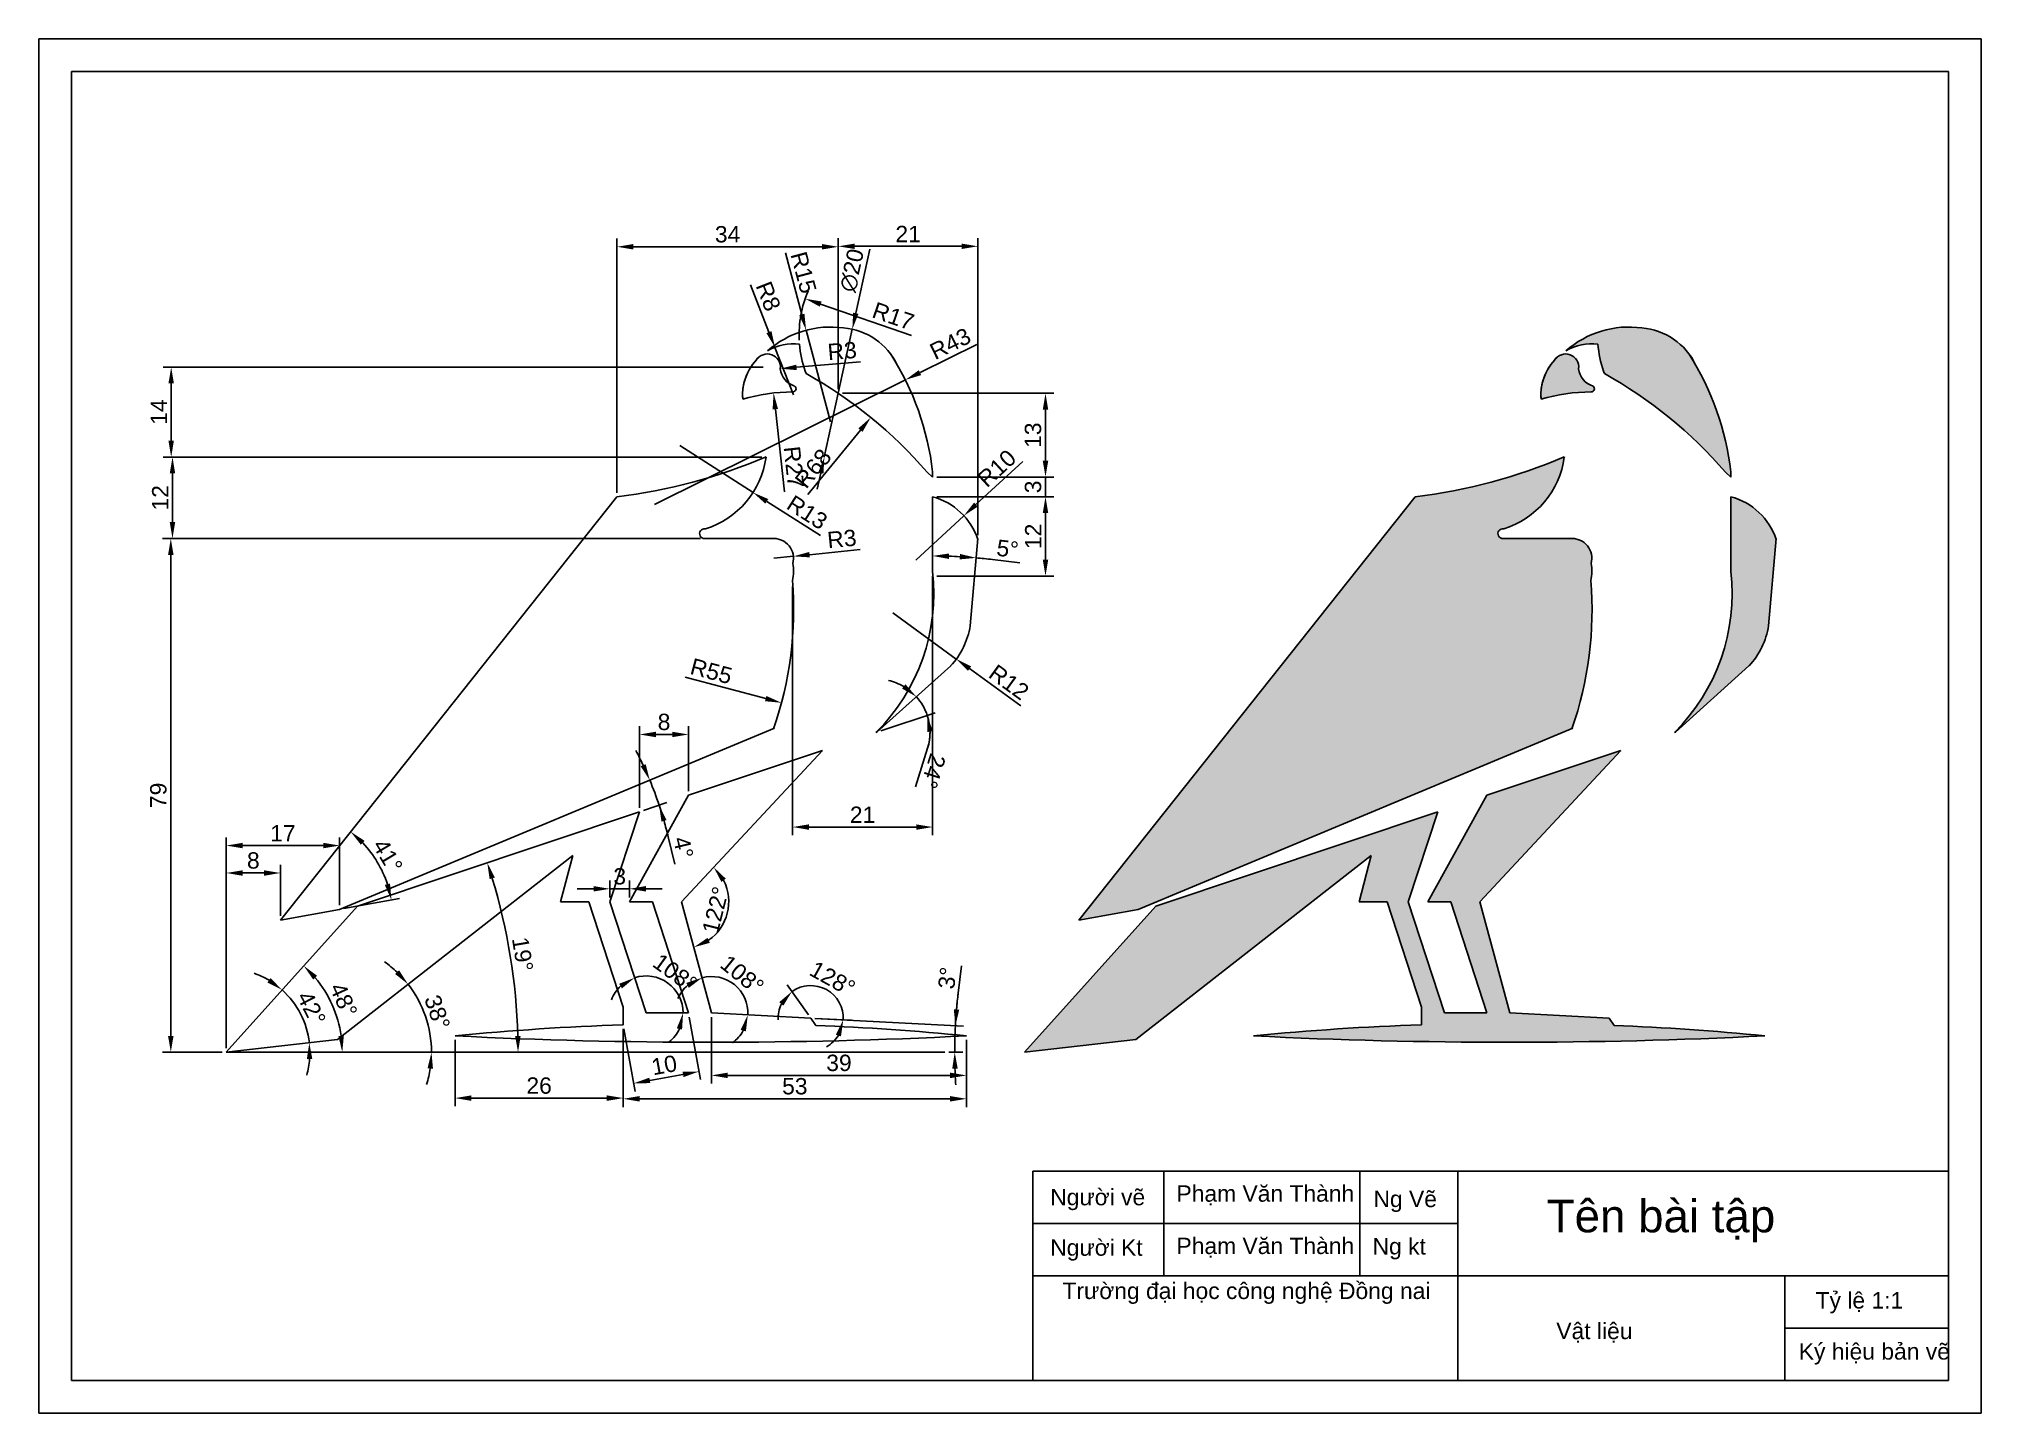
# Model space of a CAD drawing. Header units: millimetres. Extents: x 976 to 1273, y 240 to 450.
import ezdxf

# ---------------------------------------------------------------- set-up
doc = ezdxf.new("R2010")
doc.units = ezdxf.units.MM
doc.styles.get("Standard").update_dxf_attribs({"font": 'arial.ttf'})
doc.dimstyles.new('ISO-25', dxfattribs={"dimtxt": 2.5, "dimasz": 2.5, "dimexe": 1.25, "dimexo": 0.625, "dimtad": 1, "dimdec": 0, "dimtxsty": 'Standard', "dimcen": 2.5, "dimclrd": 3, "dimclrt": 2, "dimadec": 0, "dimazin": 0, "dimtfac": 1, "dimtdec": 0, "dimtmove": 0, "dimatfit": 3, "dimfxl": 1, "dimarcsym": 0})

msp = doc.modelspace()

# ---------------------------------------------------------------- texts
at = {"color": 2, "attachment_point": 1}
for s, width, insert, char_height in [('Người vẽ', 20, (1130.7, 274.53), 2.5), ('Phạm Văn Thành', 29.7944, (1150.01, 275.08), 2.5), ('\\A1;Ng Vẽ', 20, (1180.13, 274.25), 2.5), ('Tên bài tập', 68.0525, (1206.62, 272.9), 5), ('Người Kt', 20, (1130.7, 266.82), 2.5), ('Phạm Văn Thành', 29.7944, (1150.01, 267.08), 2.5), ('\\A1;Ng kt', 20, (1179.99, 267.01), 2.5), ('\\pi4.5217;Trường đại học công nghệ Đồng nai', 65, (1128.05, 260.21), 2.5), ('Tỷ lệ 1:1', 20, (1247.74, 258.76), 2.5), ('Vật liệu', 20, (1208.09, 254.08), 2.5), ('Ký hiệu bản vẽ', 30, (1245.17, 250.95), 2.5)]:
    msp.add_mtext_dynamic_manual_height_columns(s, width=width, gutter_width=12.5, heights=[0], dxfattribs=dict(at, insert=insert, char_height=char_height))

# ---------------------------------------------------------------- blocks, each defined once
blk = doc.blocks.new('*D155')
at = {"color": 3, "lineweight": -2, "transparency": 16777216}
blk.add_line((1101.68, 400.9), (1091.92, 400.08), dxfattribs=at)
at = {"color": 3, "transparency": 16777216}
blk.add_solid([(1091.88, 400.49), (1091.95, 399.66), (1089.42, 399.87)], dxfattribs=at)
at = {"layer": 'Defpoints', "color": 0, "transparency": 16777216}
for p in [(1089.42, 399.87), (1092.41, 400.12)]:
    blk.add_point(p, dxfattribs=at)
at = {"color": 2, "transparency": 16777216, "insert": (1098.89, 402.57), "char_height": 2.5, "attachment_point": 5, "rotation": 4.8262}
blk.add_mtext('R3', dxfattribs=at)
blk = doc.blocks.new('*D156')
at = {"color": 3, "lineweight": -2, "transparency": 16777216}
blk.add_line((1090.05, 381.04), (1088.67, 393.68), dxfattribs=at)
at = {"color": 3, "transparency": 16777216}
blk.add_solid([(1089.08, 393.72), (1088.25, 393.63), (1088.4, 396.16)], dxfattribs=at)
at = {"layer": 'Defpoints', "color": 0, "transparency": 16777216}
for p in [(1088.4, 396.16), (1091.33, 369.32)]:
    blk.add_point(p, dxfattribs=at)
at = {"color": 2, "transparency": 16777216, "insert": (1091.52, 384.84), "char_height": 2.5, "attachment_point": 5, "rotation": 276.2362}
blk.add_mtext('R27', dxfattribs=at)
blk = doc.blocks.new('*D157')
at = {"color": 3, "lineweight": -2, "transparency": 16777216}
for p, q in [((1084.85, 412.71), (1087.69, 405.46)), ((1091.46, 395.87), (1088.61, 403.13))]:
    blk.add_line(p, q, dxfattribs=at)
at = {"color": 3, "transparency": 16777216}
blk.add_solid([(1088.08, 405.61), (1087.31, 405.31), (1088.61, 403.13)], dxfattribs=at)
at = {"layer": 'Defpoints', "color": 0, "transparency": 16777216}
for p in [(1088.61, 403.13), (1091.46, 395.87)]:
    blk.add_point(p, dxfattribs=at)
at = {"color": 2, "transparency": 16777216, "insert": (1087.58, 410.94), "char_height": 2.5, "attachment_point": 5, "rotation": 291.4393}
blk.add_mtext('R8', dxfattribs=at)
blk = doc.blocks.new('*D158')
at = {"color": 3, "lineweight": -2, "transparency": 16777216}
for p, q in [((1090.21, 417.57), (1092.72, 408.16)), ((1097.11, 391.74), (1093.37, 405.75))]:
    blk.add_line(p, q, dxfattribs=at)
at = {"color": 3, "transparency": 16777216}
blk.add_solid([(1093.12, 408.27), (1092.32, 408.05), (1093.37, 405.75)], dxfattribs=at)
at = {"layer": 'Defpoints', "color": 0, "transparency": 16777216}
for p in [(1093.37, 405.75), (1097.11, 391.74)]:
    blk.add_point(p, dxfattribs=at)
at = {"color": 2, "transparency": 16777216, "insert": (1092.98, 414.57), "char_height": 2.5, "attachment_point": 5, "rotation": 284.9508}
blk.add_mtext('R15', dxfattribs=at)
blk = doc.blocks.new('*D159')
at = {"color": 3, "lineweight": -2, "transparency": 16777216}
blk.add_line((1093.65, 380.63), (1101.68, 390.49), dxfattribs=at)
at = {"color": 3, "transparency": 16777216}
blk.add_solid([(1101.36, 390.75), (1102.01, 390.22), (1103.26, 392.42)], dxfattribs=at)
at = {"layer": 'Defpoints', "color": 0, "transparency": 16777216}
for p in [(1103.26, 392.42), (1060.31, 339.71)]:
    blk.add_point(p, dxfattribs=at)
at = {"color": 2, "transparency": 16777216, "insert": (1094.46, 384.63), "char_height": 2.5, "attachment_point": 5, "rotation": 50.8225}
blk.add_mtext('R68', dxfattribs=at)
blk = doc.blocks.new('*D160')
at = {"color": 3, "lineweight": -2, "transparency": 16777216}
for p, q in [((1126.49, 385.68), (1119.34, 379.1)), ((1110.15, 370.63), (1117.5, 377.41))]:
    blk.add_line(p, q, dxfattribs=at)
at = {"color": 3, "transparency": 16777216}
blk.add_solid([(1119.06, 379.41), (1119.62, 378.79), (1117.5, 377.41)], dxfattribs=at)
at = {"layer": 'Defpoints', "color": 0, "transparency": 16777216}
for p in [(1117.5, 377.41), (1110.15, 370.63)]:
    blk.add_point(p, dxfattribs=at)
at = {"color": 2, "transparency": 16777216, "insert": (1122.54, 384.64), "char_height": 2.5, "attachment_point": 5, "rotation": 42.6675}
blk.add_mtext('R10', dxfattribs=at)
blk = doc.blocks.new('*D189')
at = {"color": 3, "lineweight": -2, "transparency": 16777216}
for p, q in [((1103.12, 418.15), (1100.97, 408.34)), ((1096.16, 386.36), (1100.44, 405.9)), ((1095.62, 383.92), (1095.09, 381.48))]:
    blk.add_line(p, q, dxfattribs=at)
at = {"color": 3, "transparency": 16777216}
for points in [[(1100.57, 408.43), (1101.38, 408.25), (1100.44, 405.9)], [(1095.22, 384.01), (1096.03, 383.83), (1096.16, 386.36)]]:
    blk.add_solid(points, dxfattribs=at)
at = {"layer": 'Defpoints', "color": 0, "transparency": 16777216}
for p in [(1100.44, 405.9), (1096.16, 386.36)]:
    blk.add_point(p, dxfattribs=at)
at = {"color": 2, "transparency": 16777216, "insert": (1100.39, 414.89), "char_height": 2.5, "attachment_point": 5, "rotation": 77.639}
blk.add_mtext('∅20', dxfattribs=at)
blk = doc.blocks.new('*D161')
at = {"color": 3, "lineweight": -2, "transparency": 16777216}
blk.add_line((1109.51, 404.96), (1095.6, 409.74), dxfattribs=at)
at = {"color": 0, "lineweight": -2, "transparency": 16777216}
blk.add_arc((1109.31, 405.02), 17, 156.784, 182.6335, dxfattribs=at)
at = {"color": 3, "transparency": 16777216}
blk.add_solid([(1095.74, 410.14), (1095.47, 409.35), (1093.24, 410.56)], dxfattribs=at)
at = {"layer": 'Defpoints', "color": 0, "transparency": 16777216}
for p in [(1093.24, 410.56), (1109.31, 405.02)]:
    blk.add_point(p, dxfattribs=at)
at = {"color": 2, "transparency": 16777216, "insert": (1106.71, 407.91), "char_height": 2.5, "attachment_point": 5, "rotation": 340.9969}
blk.add_mtext('R17', dxfattribs=at)
blk = doc.blocks.new('*D190')
at = {"color": 3, "lineweight": -2, "transparency": 16777216}
for p, q in [((1119.5, 403.59), (1110.79, 399.27)), ((1070.21, 379.14), (1108.55, 398.16))]:
    blk.add_line(p, q, dxfattribs=at)
at = {"color": 3, "transparency": 16777216}
blk.add_solid([(1110.6, 399.64), (1110.97, 398.89), (1108.55, 398.16)], dxfattribs=at)
at = {"layer": 'Defpoints', "color": 0, "transparency": 16777216}
for p in [(1108.55, 398.16), (1070.21, 379.14)]:
    blk.add_point(p, dxfattribs=at)
at = {"color": 2, "transparency": 16777216, "insert": (1115.42, 403.69), "char_height": 2.5, "attachment_point": 5, "rotation": 26.3841}
blk.add_mtext('R43', dxfattribs=at)
blk = doc.blocks.new('*D191')
at = {"color": 3, "lineweight": -2, "transparency": 16777216}
for p, q in [((1106.64, 362.57), (1116.34, 355.51)), ((1126.2, 348.33), (1118.36, 354.04))]:
    blk.add_line(p, q, dxfattribs=at)
at = {"color": 3, "transparency": 16777216}
blk.add_solid([(1118.61, 354.37), (1118.12, 353.7), (1116.34, 355.51)], dxfattribs=at)
at = {"layer": 'Defpoints', "color": 0, "transparency": 16777216}
for p in [(1106.64, 362.57), (1116.34, 355.51)]:
    blk.add_point(p, dxfattribs=at)
at = {"color": 2, "transparency": 16777216, "insert": (1124.4, 351.97), "char_height": 2.5, "attachment_point": 5, "rotation": 323.9361}
blk.add_mtext('R12', dxfattribs=at)
blk = doc.blocks.new('*D192')
at = {"color": 3, "lineweight": -2, "transparency": 16777216}
blk.add_line((1121.87, 370.71), (1126.05, 370.2), dxfattribs=at)
for start, end in [(86.8725, 88.1275), (83.1275, 85)]:
    blk.add_arc((1112.71, 294.76), 76.5, start, end, dxfattribs=at)
at = {"color": 3, "transparency": 16777216}
for points in [[(1115.21, 370.8), (1115.22, 371.63), (1112.71, 371.26)], [(1116.92, 371.56), (1116.86, 370.73), (1119.38, 370.97)]]:
    blk.add_solid(points, dxfattribs=at)
at = {"layer": 'Defpoints', "color": 0, "transparency": 16777216}
for p in [(1112.71, 380.31), (1119.64, 373.92), (1112.71, 368.81), (1114.94, 371.22), (1118.47, 360.58)]:
    blk.add_point(p, dxfattribs=at)
at = {"color": 2, "transparency": 16777216, "insert": (1124.19, 372.34), "char_height": 2.5, "attachment_point": 5, "rotation": 353.1275}
blk.add_mtext('5°', dxfattribs=at)
blk = doc.blocks.new('*D193')
at = {"color": 0, "lineweight": -2, "transparency": 16777216}
blk.add_line((1104.81, 344.51), (1113.09, 347.29), dxfattribs=at)
at = {"color": 3, "lineweight": -2, "transparency": 16777216}
blk.add_line((1111.96, 341.89), (1110.1, 335.98), dxfattribs=at)
for start, end in [(59.7255, 77.4509), (18.5, 42), (342.6062, 18.5), (343.0491, 0.7745)]:
    blk.add_arc((1104.21, 344.31), 8.11, start, end, dxfattribs=at)
at = {"color": 3, "transparency": 16777216}
for points in [[(1108.57, 351.64), (1108.04, 351), (1110.24, 349.74)], [(1111.92, 344.35), (1112.74, 344.49), (1111.91, 346.89)]]:
    blk.add_solid(points, dxfattribs=at)
at = {"layer": 'Defpoints', "color": 0, "transparency": 16777216}
for p in [(1115.48, 354.46), (1110.93, 348.87), (1104.21, 344.31), (1095.89, 341.53), (1075.4, 334.68)]:
    blk.add_point(p, dxfattribs=at)
at = {"color": 2, "transparency": 16777216, "insert": (1112.82, 338.37), "char_height": 2.5, "attachment_point": 5, "rotation": 252.6062}
blk.add_mtext('24°', dxfattribs=at)
blk = doc.blocks.new('*D194')
at = {"color": 3, "lineweight": -2, "transparency": 16777216}
for start, end in [(357, 105), (130.9318, 156.8636), (305.1364, 331.0682)]:
    blk.add_arc((1078.9, 301.42), 5.57, start, end, dxfattribs=at)
at = {"color": 3, "transparency": 16777216}
for points in [[(1075.05, 306), (1075.44, 305.26), (1077.46, 306.8)], [(1083.37, 298.84), (1084.17, 298.61), (1084.46, 301.13)]]:
    blk.add_solid(points, dxfattribs=at)
at = {"layer": 'Defpoints', "color": 0, "transparency": 16777216}
for p in [(1074.34, 318.42), (1083.57, 304.45), (1078.9, 301.42), (1078.9, 301.42), (1094.08, 300.62)]:
    blk.add_point(p, dxfattribs=at)
at = {"color": 2, "transparency": 16777216, "insert": (1083.6, 307.23), "char_height": 2.5, "attachment_point": 5, "rotation": 321}
blk.add_mtext('108°', dxfattribs=at)
blk = doc.blocks.new('*D195')
at = {"color": 3, "lineweight": -2, "transparency": 16777216}
blk.add_arc((1074.34, 318.42), 7.2, 304.9896, 27.0104, dxfattribs=at)
at = {"color": 3, "transparency": 16777216}
for points in [[(1080.43, 321.44), (1081.09, 321.94), (1079.25, 323.69)], [(1078.65, 312.14), (1078.3, 312.9), (1076.21, 311.46)]]:
    blk.add_solid(points, dxfattribs=at)
at = {"layer": 'Defpoints', "color": 0, "transparency": 16777216}
for p in [(1095.89, 341.53), (1074.34, 318.42), (1074.34, 318.42), (1080.29, 314.36), (1078.9, 301.42)]:
    blk.add_point(p, dxfattribs=at)
at = {"color": 2, "transparency": 16777216, "insert": (1079.51, 317.13), "char_height": 2.5, "attachment_point": 5, "rotation": 76}
blk.add_mtext('122°', dxfattribs=at)
blk = doc.blocks.new('*D196')
at = {"color": 3, "lineweight": -2, "transparency": 16777216}
for start, end in [(0, 108), (133.5145, 159.029), (308.971, 334.4855)]:
    blk.add_arc((1068.9, 301.42), 5.66, start, end, dxfattribs=at)
at = {"color": 3, "transparency": 16777216}
for points in [[(1064.79, 305.88), (1065.21, 305.17), (1067.15, 306.8)], [(1073.6, 299.07), (1074.41, 298.89), (1074.56, 301.42)]]:
    blk.add_solid(points, dxfattribs=at)
at = {"layer": 'Defpoints', "color": 0, "transparency": 16777216}
for p in [(1063.37, 318.42), (1073.48, 304.75), (1068.9, 301.42), (1068.9, 301.42), (1075.4, 301.42)]:
    blk.add_point(p, dxfattribs=at)
at = {"color": 2, "transparency": 16777216, "insert": (1073.34, 307.54), "char_height": 2.5, "attachment_point": 5, "rotation": 324}
blk.add_mtext('108°', dxfattribs=at)
blk = doc.blocks.new('*D162')
at = {"color": 3, "lineweight": -2, "transparency": 16777216}
blk.add_line((1116.63, 304.45), (1117.12, 308.63), dxfattribs=at)
at = {"color": 0, "lineweight": -2, "transparency": 16777216}
for p, q in [((1094.7, 300.59), (1117.45, 299.4)), ((1115.21, 295.42), (1117.35, 295.42))]:
    blk.add_line(p, q, dxfattribs=at)
at = {"color": 3, "lineweight": -2, "transparency": 16777216}
for start, end in [(173.2926, 177), (173.293, 175.1465), (177, 180), (181.8535, 183.707)]:
    blk.add_arc((1193.38, 295.42), 77.28, start, end, dxfattribs=at)
at = {"color": 3, "transparency": 16777216}
for points in [[(1116.79, 301.93), (1115.96, 301.99), (1116.21, 299.46)], [(1115.72, 292.91), (1116.56, 292.93), (1116.1, 295.42)]]:
    blk.add_solid(points, dxfattribs=at)
at = {"layer": 'Defpoints', "color": 0, "transparency": 16777216}
for p in [(1078.9, 301.42), (1094.08, 300.62), (1004.7, 295.42), (1114.58, 295.42), (1116.11, 296.77)]:
    blk.add_point(p, dxfattribs=at)
at = {"color": 2, "transparency": 16777216, "insert": (1114.98, 306.76), "char_height": 2.5, "attachment_point": 5, "rotation": 83.2926}
blk.add_mtext('3°', dxfattribs=at)
blk = doc.blocks.new('*D163')
at = {"color": 0, "lineweight": -2, "transparency": 16777216}
for p, q in [((1093.72, 301.14), (1090.49, 305.74)), ((1094.7, 300.59), (1100.31, 300.3))]:
    blk.add_line(p, q, dxfattribs=at)
at = {"color": 3, "lineweight": -2, "transparency": 16777216}
for start, end in [(357, 125), (153.9899, 182.9798), (299.0202, 328.0101)]:
    blk.add_arc((1094.08, 300.62), 4.99, start, end, dxfattribs=at)
at = {"color": 3, "transparency": 16777216}
for points in [[(1089.27, 303.08), (1089.9, 302.54), (1091.21, 304.71)], [(1097.91, 298.1), (1098.71, 297.85), (1099.06, 300.36)]]:
    blk.add_solid(points, dxfattribs=at)
at = {"layer": 'Defpoints', "color": 0, "transparency": 16777216}
for p in [(1097.92, 303.81), (1078.9, 301.42), (1094.08, 300.62), (1094.08, 300.62), (1094.85, 299.51)]:
    blk.add_point(p, dxfattribs=at)
at = {"color": 2, "transparency": 16777216, "insert": (1097.42, 306.65), "char_height": 2.5, "attachment_point": 5, "rotation": 331}
blk.add_mtext('128°', dxfattribs=at)
blk = doc.blocks.new('*D164')
at = {"color": 3, "lineweight": -2, "transparency": 16777216}
blk.add_arc((1004.7, 295.42), 17.75, 8.0766, 39.9234, dxfattribs=at)
at = {"color": 3, "transparency": 16777216}
for points in [[(1018.01, 306.52), (1018.61, 307.1), (1016.57, 308.61)], [(1022.69, 297.94), (1021.86, 297.88), (1022.45, 295.42)]]:
    blk.add_solid(points, dxfattribs=at)
at = {"layer": 'Defpoints', "color": 0, "transparency": 16777216}
for p in [(1024.8, 317.74), (1021.76, 300.31), (1004.7, 295.42), (1004.7, 295.42), (1114.58, 295.42)]:
    blk.add_point(p, dxfattribs=at)
at = {"color": 2, "transparency": 16777216, "insert": (1022.65, 303.41), "char_height": 2.5, "attachment_point": 5, "rotation": 294}
blk.add_mtext('48°', dxfattribs=at)
blk = doc.blocks.new('*D165')
at = {"color": 3, "lineweight": -2, "transparency": 16777216}
for start, end in [(46.4984, 54.9968), (0, 38), (343.0032, 351.5016)]:
    blk.add_arc((1019.22, 295.42), 16.87, start, end, dxfattribs=at)
at = {"color": 3, "transparency": 16777216}
for points in [[(1031.14, 307.94), (1030.52, 307.38), (1032.51, 305.81)], [(1035.49, 292.96), (1036.32, 292.89), (1036.09, 295.42)]]:
    blk.add_solid(points, dxfattribs=at)
at = {"layer": 'Defpoints', "color": 0, "transparency": 16777216}
for p in [(1057.7, 325.48), (1021.7, 297.36), (1035.68, 299.12), (1004.7, 295.42), (1114.58, 295.42)]:
    blk.add_point(p, dxfattribs=at)
at = {"color": 2, "transparency": 16777216, "insert": (1036.97, 301.53), "char_height": 2.5, "attachment_point": 5, "rotation": 289}
blk.add_mtext('38°', dxfattribs=at)
blk = doc.blocks.new('*D166')
at = {"color": 3, "lineweight": -2, "transparency": 16777216}
for start, end in [(59.2111, 70.4223), (6.5, 48), (344.0777, 355.2889)]:
    blk.add_arc((1004.7, 295.42), 12.8, start, end, dxfattribs=at)
at = {"color": 3, "transparency": 16777216}
for points in [[(1011.49, 306.75), (1011, 306.08), (1013.26, 304.93)], [(1017.03, 294.36), (1017.87, 294.37), (1017.41, 296.87)]]:
    blk.add_solid(points, dxfattribs=at)
at = {"layer": 'Defpoints', "color": 0, "transparency": 16777216}
for p in [(1024.8, 317.74), (1016.7, 299.87), (1021.7, 297.36), (1004.7, 295.42), (1004.7, 295.42)]:
    blk.add_point(p, dxfattribs=at)
at = {"color": 2, "transparency": 16777216, "insert": (1017.75, 302.14), "char_height": 2.5, "attachment_point": 5, "rotation": 297.25}
blk.add_mtext('42°', dxfattribs=at)
blk = doc.blocks.new('*D167')
at = {"color": 3, "lineweight": -2, "transparency": 16777216}
blk.add_arc((958.08, 295.42), 91.25, 1.5697, 16.9303, dxfattribs=at)
at = {"color": 3, "transparency": 16777216}
for points in [[(1044.98, 321.87), (1045.78, 322.12), (1044.62, 324.37)], [(1049.72, 297.92), (1048.88, 297.91), (1049.33, 295.42)]]:
    blk.add_solid(points, dxfattribs=at)
at = {"layer": 'Defpoints', "color": 0, "transparency": 16777216}
for p in [(1067.9, 332.17), (1024.8, 317.74), (1048.81, 305.22), (1004.7, 295.42), (1114.58, 295.42)]:
    blk.add_point(p, dxfattribs=at)
at = {"color": 2, "transparency": 16777216, "insert": (1050.02, 310.39), "char_height": 2.5, "attachment_point": 5, "rotation": 279.25}
blk.add_mtext('19°', dxfattribs=at)
blk = doc.blocks.new('*D168')
at = {"color": 0, "lineweight": -2, "transparency": 16777216}
blk.add_line((1068.5, 332.36), (1072.09, 333.57), dxfattribs=at)
at = {"color": 3, "lineweight": -2, "transparency": 16777216}
blk.add_line((1072.28, 328.36), (1073.28, 324.17), dxfattribs=at)
for start, end in [(25.1134, 27.6267), (18.5, 22.6), (13.4721, 18.5), (13.4733, 15.9866)]:
    blk.add_arc((1016.85, 315.08), 57, start, end, dxfattribs=at)
at = {"color": 3, "transparency": 16777216}
for points in [[(1068.84, 339.44), (1068.08, 339.11), (1069.47, 336.99)], [(1071.25, 330.66), (1072.04, 330.9), (1070.9, 333.17)]]:
    blk.add_solid(points, dxfattribs=at)
at = {"layer": 'Defpoints', "color": 0, "transparency": 16777216}
for p in [(1088.53, 344.92), (1069.98, 335.73), (1067.9, 332.17), (1022.05, 317.25), (1024.8, 317.74)]:
    blk.add_point(p, dxfattribs=at)
at = {"color": 2, "transparency": 16777216, "insert": (1074.61, 326.7), "char_height": 2.5, "attachment_point": 5, "rotation": 283.4721}
blk.add_mtext('4°', dxfattribs=at)
blk = doc.blocks.new('*D169')
at = {"color": 0, "lineweight": -2, "transparency": 16777216}
blk.add_line((1022.67, 317.36), (1031.2, 318.89), dxfattribs=at)
at = {"color": 3, "lineweight": -2, "transparency": 16777216}
blk.add_arc((1013, 315.62), 17.25, 18.5137, 43.187, dxfattribs=at)
at = {"color": 3, "transparency": 16777216}
for points in [[(1025.29, 327.12), (1025.85, 327.73), (1023.73, 329.12)], [(1029.75, 321.2), (1028.95, 320.99), (1029.97, 318.67)]]:
    blk.add_solid(points, dxfattribs=at)
at = {"layer": 'Defpoints', "color": 0, "transparency": 16777216}
for p in [(1064.44, 380.29), (1028.76, 322.62), (1013, 315.62), (1013, 315.62), (1022.05, 317.25)]:
    blk.add_point(p, dxfattribs=at)
at = {"color": 2, "transparency": 16777216, "insert": (1029.42, 325.43), "char_height": 2.5, "attachment_point": 5, "rotation": 300.8504}
blk.add_mtext('41°', dxfattribs=at)
blk = doc.blocks.new('*D154')
at = {"color": 3, "lineweight": -2, "transparency": 16777216}
for p, q in [((1074.06, 388.12), (1085.26, 380.95)), ((1095.55, 374.36), (1087.36, 379.6))]:
    blk.add_line(p, q, dxfattribs=at)
at = {"color": 3, "transparency": 16777216}
blk.add_solid([(1087.59, 379.95), (1087.14, 379.25), (1085.26, 380.95)], dxfattribs=at)
at = {"layer": 'Defpoints', "color": 0, "transparency": 16777216}
for p in [(1074.06, 388.12), (1085.26, 380.95)]:
    blk.add_point(p, dxfattribs=at)
at = {"color": 2, "transparency": 16777216, "insert": (1093.54, 377.91), "char_height": 2.5, "attachment_point": 5, "rotation": 327.3782}
blk.add_mtext('R13', dxfattribs=at)
blk = doc.blocks.new('*D170')
at = {"color": 3, "lineweight": -2, "transparency": 16777216}
for p, q in [((1101.66, 372.22), (1093.91, 371.45)), ((1088.44, 370.91), (1091.43, 371.2))]:
    blk.add_line(p, q, dxfattribs=at)
at = {"color": 3, "transparency": 16777216}
blk.add_solid([(1093.87, 371.87), (1093.95, 371.04), (1091.43, 371.2)], dxfattribs=at)
at = {"layer": 'Defpoints', "color": 0, "transparency": 16777216}
for p in [(1088.44, 370.91), (1091.43, 371.2)]:
    blk.add_point(p, dxfattribs=at)
at = {"color": 2, "transparency": 16777216, "insert": (1098.84, 373.86), "char_height": 2.5, "attachment_point": 5, "rotation": 5.6984}
blk.add_mtext('R3', dxfattribs=at)
blk = doc.blocks.new('*D171')
at = {"color": 3, "lineweight": -2, "transparency": 16777216}
blk.add_line((1074.89, 352.74), (1087.2, 349.46), dxfattribs=at)
at = {"color": 3, "transparency": 16777216}
blk.add_solid([(1087.31, 349.86), (1087.09, 349.06), (1089.61, 348.82)], dxfattribs=at)
at = {"layer": 'Defpoints', "color": 0, "transparency": 16777216}
for p in [(1036.47, 362.99), (1089.61, 348.82)]:
    blk.add_point(p, dxfattribs=at)
at = {"color": 2, "transparency": 16777216, "insert": (1078.88, 353.64), "char_height": 2.5, "attachment_point": 5, "rotation": 345.0629}
blk.add_mtext('R55', dxfattribs=at)
blk = doc.blocks.new('*D172')
at = {"color": 0, "lineweight": -2, "transparency": 16777216}
for p, q in [((1091.31, 366.59), (1091.31, 328.58)), ((1112.71, 368.19), (1112.71, 328.58))]:
    blk.add_line(p, q, dxfattribs=at)
at = {"color": 3, "lineweight": -2, "transparency": 16777216}
blk.add_line((1093.81, 329.83), (1110.21, 329.83), dxfattribs=at)
at = {"color": 3, "transparency": 16777216}
for points in [[(1093.81, 330.24), (1093.81, 329.41), (1091.31, 329.83)], [(1110.21, 330.24), (1110.21, 329.41), (1112.71, 329.83)]]:
    blk.add_solid(points, dxfattribs=at)
at = {"layer": 'Defpoints', "color": 0, "transparency": 16777216}
for p in [(1112.71, 368.81), (1091.31, 367.21), (1112.71, 329.83)]:
    blk.add_point(p, dxfattribs=at)
at = {"color": 2, "transparency": 16777216, "insert": (1102.01, 331.71), "char_height": 2.5, "attachment_point": 5}
blk.add_mtext('21', dxfattribs=at)
blk = doc.blocks.new('*D173')
at = {"color": 0, "lineweight": -2, "transparency": 16777216}
for p, q in [((1077.22, 373.92), (994.98, 373.92)), ((1004.07, 295.42), (994.98, 295.42))]:
    blk.add_line(p, q, dxfattribs=at)
at = {"color": 3, "lineweight": -2, "transparency": 16777216}
blk.add_line((996.23, 371.42), (996.23, 297.92), dxfattribs=at)
at = {"color": 3, "transparency": 16777216}
for points in [[(995.81, 371.42), (996.65, 371.42), (996.23, 373.92)], [(995.81, 297.92), (996.65, 297.92), (996.23, 295.42)]]:
    blk.add_solid(points, dxfattribs=at)
at = {"layer": 'Defpoints', "color": 0, "transparency": 16777216}
for p in [(1077.84, 373.92), (996.23, 295.42), (1004.7, 295.42)]:
    blk.add_point(p, dxfattribs=at)
at = {"color": 2, "transparency": 16777216, "insert": (994.33, 334.67), "char_height": 2.5, "attachment_point": 5, "rotation": 90}
blk.add_mtext('79', dxfattribs=at)
blk = doc.blocks.new('*D174')
at = {"color": 0, "lineweight": -2, "transparency": 16777216}
for p, q in [((1004.7, 296.04), (1004.7, 328.25)), ((1022.05, 317.87), (1022.05, 328.25))]:
    blk.add_line(p, q, dxfattribs=at)
at = {"color": 3, "lineweight": -2, "transparency": 16777216}
blk.add_line((1007.2, 327), (1019.55, 327), dxfattribs=at)
at = {"color": 3, "transparency": 16777216}
for points in [[(1007.2, 327.42), (1007.2, 326.59), (1004.7, 327)], [(1019.55, 327.42), (1019.55, 326.59), (1022.05, 327)]]:
    blk.add_solid(points, dxfattribs=at)
at = {"layer": 'Defpoints', "color": 0, "transparency": 16777216}
for p in [(1022.05, 327), (1022.05, 317.25), (1004.7, 295.42)]:
    blk.add_point(p, dxfattribs=at)
at = {"color": 2, "transparency": 16777216, "insert": (1013.37, 328.88), "char_height": 2.5, "attachment_point": 5}
blk.add_mtext('17', dxfattribs=at)
blk = doc.blocks.new('*D175')
at = {"color": 0, "lineweight": -2, "transparency": 16777216}
for p, q in [((1004.7, 296.04), (1004.7, 324.06)), ((1013, 316.24), (1013, 324.06))]:
    blk.add_line(p, q, dxfattribs=at)
at = {"color": 3, "lineweight": -2, "transparency": 16777216}
blk.add_line((1010.5, 322.81), (1007.2, 322.81), dxfattribs=at)
at = {"color": 3, "transparency": 16777216}
for points in [[(1007.2, 323.22), (1007.2, 322.39), (1004.7, 322.81)], [(1010.5, 323.22), (1010.5, 322.39), (1013, 322.81)]]:
    blk.add_solid(points, dxfattribs=at)
at = {"layer": 'Defpoints', "color": 0, "transparency": 16777216}
for p in [(1004.7, 322.81), (1013, 315.62), (1004.7, 295.42)]:
    blk.add_point(p, dxfattribs=at)
at = {"color": 2, "transparency": 16777216, "insert": (1008.85, 324.71), "char_height": 2.5, "attachment_point": 5}
blk.add_mtext('8', dxfattribs=at)
blk = doc.blocks.new('*D176')
at = {"color": 0, "lineweight": -2, "transparency": 16777216}
for p, q in [((1086.62, 386.36), (995.24, 386.36)), ((1077.24, 373.92), (995.24, 373.92))]:
    blk.add_line(p, q, dxfattribs=at)
at = {"color": 3, "lineweight": -2, "transparency": 16777216}
blk.add_line((996.49, 383.86), (996.49, 376.42), dxfattribs=at)
at = {"color": 3, "transparency": 16777216}
for points in [[(996.07, 383.86), (996.9, 383.86), (996.49, 386.36)], [(996.07, 376.42), (996.9, 376.42), (996.49, 373.92)]]:
    blk.add_solid(points, dxfattribs=at)
at = {"layer": 'Defpoints', "color": 0, "transparency": 16777216}
for p in [(1087.24, 386.36), (996.49, 373.92), (1077.87, 373.92)]:
    blk.add_point(p, dxfattribs=at)
at = {"color": 2, "transparency": 16777216, "insert": (994.61, 380.14), "char_height": 2.5, "attachment_point": 5, "rotation": 90}
blk.add_mtext('12', dxfattribs=at)
blk = doc.blocks.new('*D177')
at = {"color": 0, "lineweight": -2, "transparency": 16777216}
for p, q in [((1086.82, 400.12), (995.04, 400.12)), ((1086.62, 386.36), (995.04, 386.36))]:
    blk.add_line(p, q, dxfattribs=at)
at = {"color": 3, "lineweight": -2, "transparency": 16777216}
blk.add_line((996.29, 397.62), (996.29, 388.86), dxfattribs=at)
at = {"color": 3, "transparency": 16777216}
for points in [[(995.87, 397.62), (996.7, 397.62), (996.29, 400.12)], [(995.87, 388.86), (996.7, 388.86), (996.29, 386.36)]]:
    blk.add_solid(points, dxfattribs=at)
at = {"layer": 'Defpoints', "color": 0, "transparency": 16777216}
for p in [(1087.44, 400.12), (996.29, 386.36), (1087.24, 386.36)]:
    blk.add_point(p, dxfattribs=at)
at = {"color": 2, "transparency": 16777216, "insert": (994.41, 393.24), "char_height": 2.5, "attachment_point": 5, "rotation": 90}
blk.add_mtext('14', dxfattribs=at)
blk = doc.blocks.new('*D178')
at = {"color": 0, "lineweight": -2, "transparency": 16777216}
for p, q in [((1064.44, 380.92), (1064.44, 419.75)), ((1098.3, 396.76), (1098.3, 419.75))]:
    blk.add_line(p, q, dxfattribs=at)
at = {"color": 3, "lineweight": -2, "transparency": 16777216}
blk.add_line((1095.8, 418.5), (1066.94, 418.5), dxfattribs=at)
at = {"color": 3, "transparency": 16777216}
for points in [[(1066.94, 418.92), (1066.94, 418.09), (1064.44, 418.5)], [(1095.8, 418.92), (1095.8, 418.09), (1098.3, 418.5)]]:
    blk.add_solid(points, dxfattribs=at)
at = {"layer": 'Defpoints', "color": 0, "transparency": 16777216}
for p in [(1064.44, 418.5), (1098.3, 396.13), (1064.44, 380.29)]:
    blk.add_point(p, dxfattribs=at)
at = {"color": 2, "transparency": 16777216, "insert": (1081.37, 420.4), "char_height": 2.5, "attachment_point": 5}
blk.add_mtext('34', dxfattribs=at)
blk = doc.blocks.new('*D179')
at = {"color": 0, "lineweight": -2, "transparency": 16777216}
for p, q in [((1098.3, 396.76), (1098.3, 419.82)), ((1119.64, 374.41), (1119.64, 419.82))]:
    blk.add_line(p, q, dxfattribs=at)
at = {"color": 3, "lineweight": -2, "transparency": 16777216}
blk.add_line((1100.8, 418.57), (1117.14, 418.57), dxfattribs=at)
at = {"color": 3, "transparency": 16777216}
for points in [[(1100.8, 418.99), (1100.8, 418.16), (1098.3, 418.57)], [(1117.14, 418.99), (1117.14, 418.16), (1119.64, 418.57)]]:
    blk.add_solid(points, dxfattribs=at)
at = {"layer": 'Defpoints', "color": 0, "transparency": 16777216}
for p in [(1119.64, 418.57), (1098.3, 396.13), (1119.64, 373.78)]:
    blk.add_point(p, dxfattribs=at)
at = {"color": 2, "transparency": 16777216, "insert": (1108.97, 420.45), "char_height": 2.5, "attachment_point": 5}
blk.add_mtext('21', dxfattribs=at)
blk = doc.blocks.new('*D180')
at = {"color": 0, "lineweight": -2, "transparency": 16777216}
for p, q in [((1113.34, 380.31), (1131.23, 380.31)), ((1113.34, 368.19), (1131.23, 368.19))]:
    blk.add_line(p, q, dxfattribs=at)
at = {"color": 3, "lineweight": -2, "transparency": 16777216}
blk.add_line((1129.98, 370.69), (1129.98, 377.81), dxfattribs=at)
at = {"color": 3, "transparency": 16777216}
for points in [[(1129.56, 377.81), (1130.4, 377.81), (1129.98, 380.31)], [(1129.56, 370.69), (1130.4, 370.69), (1129.98, 368.19)]]:
    blk.add_solid(points, dxfattribs=at)
at = {"layer": 'Defpoints', "color": 0, "transparency": 16777216}
for p in [(1112.71, 380.31), (1129.98, 380.31), (1112.71, 368.19)]:
    blk.add_point(p, dxfattribs=at)
at = {"color": 2, "transparency": 16777216, "insert": (1128.1, 374.25), "char_height": 2.5, "attachment_point": 5, "rotation": 90}
blk.add_mtext('12', dxfattribs=at)
blk = doc.blocks.new('*D181')
at = {"color": 3, "lineweight": -2, "transparency": 16777216}
for p, q in [((1129.98, 385.81), (1129.98, 388.31)), ((1129.98, 383.31), (1129.98, 380.31)), ((1129.98, 377.81), (1129.98, 375.31))]:
    blk.add_line(p, q, dxfattribs=at)
at = {"color": 0, "lineweight": -2, "transparency": 16777216}
for p, q in [((1113.34, 383.31), (1131.23, 383.31)), ((1113.34, 380.31), (1131.23, 380.31))]:
    blk.add_line(p, q, dxfattribs=at)
at = {"color": 3, "transparency": 16777216}
for points in [[(1129.56, 385.81), (1130.4, 385.81), (1129.98, 383.31)], [(1129.56, 377.81), (1130.4, 377.81), (1129.98, 380.31)]]:
    blk.add_solid(points, dxfattribs=at)
at = {"layer": 'Defpoints', "color": 0, "transparency": 16777216}
for p in [(1112.71, 383.31), (1112.71, 380.31), (1129.98, 380.31)]:
    blk.add_point(p, dxfattribs=at)
at = {"color": 2, "transparency": 16777216, "insert": (1128.08, 381.81), "char_height": 2.5, "attachment_point": 5, "rotation": 90}
blk.add_mtext('3', dxfattribs=at)
blk = doc.blocks.new('*D182')
at = {"color": 0, "lineweight": -2, "transparency": 16777216}
for p, q in [((1098.92, 396.11), (1131.23, 396.11)), ((1113.34, 383.31), (1131.23, 383.31))]:
    blk.add_line(p, q, dxfattribs=at)
at = {"color": 3, "lineweight": -2, "transparency": 16777216}
blk.add_line((1129.98, 393.61), (1129.98, 385.81), dxfattribs=at)
at = {"color": 3, "transparency": 16777216}
for points in [[(1129.56, 393.61), (1130.4, 393.61), (1129.98, 396.11)], [(1129.56, 385.81), (1130.4, 385.81), (1129.98, 383.31)]]:
    blk.add_solid(points, dxfattribs=at)
at = {"layer": 'Defpoints', "color": 0, "transparency": 16777216}
for p in [(1098.29, 396.11), (1112.71, 383.31), (1129.98, 383.31)]:
    blk.add_point(p, dxfattribs=at)
at = {"color": 2, "transparency": 16777216, "insert": (1128.08, 389.71), "char_height": 2.5, "attachment_point": 5, "rotation": 90}
blk.add_mtext('13', dxfattribs=at)
blk = doc.blocks.new('*D183')
at = {"color": 0, "lineweight": -2, "transparency": 16777216}
for p, q in [((1063.37, 319.04), (1063.37, 321.64)), ((1066.37, 319.04), (1066.37, 321.64))]:
    blk.add_line(p, q, dxfattribs=at)
at = {"color": 3, "lineweight": -2, "transparency": 16777216}
for p, q in [((1060.87, 320.39), (1058.37, 320.39)), ((1063.37, 320.39), (1066.37, 320.39)), ((1068.87, 320.39), (1071.37, 320.39))]:
    blk.add_line(p, q, dxfattribs=at)
at = {"color": 3, "transparency": 16777216}
for points in [[(1060.87, 320.81), (1060.87, 319.98), (1063.37, 320.39)], [(1068.87, 320.81), (1068.87, 319.98), (1066.37, 320.39)]]:
    blk.add_solid(points, dxfattribs=at)
at = {"layer": 'Defpoints', "color": 0, "transparency": 16777216}
for p in [(1063.37, 318.42), (1066.37, 320.39), (1066.37, 318.42)]:
    blk.add_point(p, dxfattribs=at)
at = {"color": 2, "transparency": 16777216, "insert": (1064.87, 322.29), "char_height": 2.5, "attachment_point": 5}
blk.add_mtext('3', dxfattribs=at)
blk = doc.blocks.new('*D184')
at = {"color": 0, "lineweight": -2, "transparency": 16777216}
for p, q in [((1067.9, 332.79), (1067.9, 345.23)), ((1075.4, 335.3), (1075.4, 345.23))]:
    blk.add_line(p, q, dxfattribs=at)
at = {"color": 3, "lineweight": -2, "transparency": 16777216}
blk.add_line((1070.4, 343.98), (1072.9, 343.98), dxfattribs=at)
at = {"color": 3, "transparency": 16777216}
for points in [[(1070.4, 344.39), (1070.4, 343.56), (1067.9, 343.98)], [(1072.9, 344.39), (1072.9, 343.56), (1075.4, 343.98)]]:
    blk.add_solid(points, dxfattribs=at)
at = {"layer": 'Defpoints', "color": 0, "transparency": 16777216}
for p in [(1075.4, 343.98), (1075.4, 334.68), (1067.9, 332.17)]:
    blk.add_point(p, dxfattribs=at)
at = {"color": 2, "transparency": 16777216, "insert": (1071.65, 345.88), "char_height": 2.5, "attachment_point": 5}
blk.add_mtext('8', dxfattribs=at)
blk = doc.blocks.new('*D185')
at = {"color": 0, "lineweight": -2, "transparency": 16777216}
for p, q in [((1075.51, 300.8), (1077.24, 291.25)), ((1065.51, 299), (1067.24, 289.44))]:
    blk.add_line(p, q, dxfattribs=at)
at = {"color": 3, "lineweight": -2, "transparency": 16777216}
blk.add_line((1069.47, 291.11), (1074.55, 292.03), dxfattribs=at)
at = {"color": 3, "transparency": 16777216}
for points in [[(1069.4, 291.53), (1069.55, 290.7), (1067.01, 290.67)], [(1074.48, 292.44), (1074.63, 291.62), (1077.01, 292.48)]]:
    blk.add_solid(points, dxfattribs=at)
at = {"layer": 'Defpoints', "color": 0, "transparency": 16777216}
for p in [(1075.4, 301.42), (1065.4, 299.61), (1077.01, 292.48)]:
    blk.add_point(p, dxfattribs=at)
at = {"color": 2, "transparency": 16777216, "insert": (1071.68, 293.45), "char_height": 2.5, "attachment_point": 5, "rotation": 10.2515}
blk.add_mtext('10', dxfattribs=at)
blk = doc.blocks.new('*D186')
at = {"color": 0, "lineweight": -2, "transparency": 16777216}
for p, q in [((1039.7, 297.29), (1039.7, 287.16)), ((1065.4, 298.99), (1065.4, 287.16))]:
    blk.add_line(p, q, dxfattribs=at)
at = {"color": 3, "lineweight": -2, "transparency": 16777216}
blk.add_line((1042.2, 288.41), (1062.9, 288.41), dxfattribs=at)
at = {"color": 3, "transparency": 16777216}
for points in [[(1042.2, 288.83), (1042.2, 287.99), (1039.7, 288.41)], [(1062.9, 288.83), (1062.9, 287.99), (1065.4, 288.41)]]:
    blk.add_solid(points, dxfattribs=at)
at = {"layer": 'Defpoints', "color": 0, "transparency": 16777216}
for p in [(1039.7, 297.92), (1065.4, 299.61), (1065.4, 288.41)]:
    blk.add_point(p, dxfattribs=at)
at = {"color": 2, "transparency": 16777216, "insert": (1052.55, 290.31), "char_height": 2.5, "attachment_point": 5}
blk.add_mtext('26', dxfattribs=at)
blk = doc.blocks.new('*D187')
at = {"color": 0, "lineweight": -2, "transparency": 16777216}
for p, q in [((1065.4, 298.99), (1065.4, 287.05)), ((1117.9, 297.29), (1117.9, 287.05))]:
    blk.add_line(p, q, dxfattribs=at)
at = {"color": 3, "lineweight": -2, "transparency": 16777216}
blk.add_line((1067.9, 288.3), (1115.4, 288.3), dxfattribs=at)
at = {"color": 3, "transparency": 16777216}
for points in [[(1067.9, 288.72), (1067.9, 287.89), (1065.4, 288.3)], [(1115.4, 288.72), (1115.4, 287.89), (1117.9, 288.3)]]:
    blk.add_solid(points, dxfattribs=at)
at = {"layer": 'Defpoints', "color": 0, "transparency": 16777216}
for p in [(1065.4, 299.61), (1117.9, 297.92), (1117.9, 288.3)]:
    blk.add_point(p, dxfattribs=at)
at = {"color": 2, "transparency": 16777216, "insert": (1091.65, 290.21), "char_height": 2.5, "attachment_point": 5}
blk.add_mtext('53', dxfattribs=at)
blk = doc.blocks.new('*D188')
at = {"color": 0, "lineweight": -2, "transparency": 16777216}
for p, q in [((1078.9, 300.79), (1078.9, 290.63)), ((1117.9, 297.29), (1117.9, 290.63))]:
    blk.add_line(p, q, dxfattribs=at)
at = {"color": 3, "lineweight": -2, "transparency": 16777216}
blk.add_line((1081.4, 291.88), (1115.4, 291.88), dxfattribs=at)
at = {"color": 3, "transparency": 16777216}
for points in [[(1081.4, 292.3), (1081.4, 291.46), (1078.9, 291.88)], [(1115.4, 292.3), (1115.4, 291.46), (1117.9, 291.88)]]:
    blk.add_solid(points, dxfattribs=at)
at = {"layer": 'Defpoints', "color": 0, "transparency": 16777216}
for p in [(1078.9, 301.42), (1117.9, 297.92), (1117.9, 291.88)]:
    blk.add_point(p, dxfattribs=at)
at = {"color": 2, "transparency": 16777216, "insert": (1098.4, 293.78), "char_height": 2.5, "attachment_point": 5}
blk.add_mtext('39', dxfattribs=at)

# ---------------------------------------------------------------- dimensions: what is measured, and where the dimension line sits
for base, p1, p2, picture, middle in [((1064.44, 418.5), (1098.3, 396.13), (1064.44, 380.29), '*D178', (1081.37, 420.4)), ((1119.64, 418.57), (1098.3, 396.13), (1119.64, 373.78), '*D179', (1108.97, 420.45)), ((1112.71, 329.83), (1091.31, 367.21), (1112.71, 368.81), '*D172', (1102.01, 331.71)), ((1075.40494565, 343.97546113), (1067.90494565, 332.16582893), (1075.40494565, 334.67529382), '*D184', (1071.65494565, 345.8768936)), ((1022.05, 327), (1004.7, 295.42), (1022.05, 317.25), '*D174', (1013.37, 328.88)), ((1004.7, 322.81), (1013, 315.62), (1004.7, 295.42), '*D175', (1008.85, 324.71)), ((1066.37, 320.39), (1063.37, 318.42), (1066.37, 318.42), '*D183', (1064.87, 322.29)), ((1117.9, 291.88), (1078.9, 301.42), (1117.9, 297.92), '*D188', (1098.4, 293.78)), ((1065.4, 288.41), (1039.7, 297.92), (1065.4, 299.61), '*D186', (1052.55, 290.31)), ((1117.89723993, 288.30294352), (1065.39723993, 299.6103243), (1117.89723993, 297.91888081), '*D187', (1091.64723993, 290.20522865))]:
    dim = msp.add_linear_dim(base=base, p1=p1, p2=p2, dimstyle='ISO-25')
    dim.commit()
    dim.dimension.update_dxf_attribs({"geometry": picture, "text_midpoint": middle})
for center, mpoint, picture, middle in [((1097.1081, 391.7377), (1093.3673, 405.7469), '*D158', (1092.9802, 414.5668)), ((1091.46, 395.87), (1088.61, 403.13), '*D157', (1087.58, 410.94)), ((1070.21, 379.14), (1108.55, 398.16), '*D190', (1115.42, 403.69)), ((1074.06, 388.12), (1085.26, 380.95), '*D154', (1093.54, 377.91)), ((1110.15, 370.63), (1117.5, 377.41), '*D160', (1122.54, 384.64)), ((1088.44, 370.91), (1091.43, 371.2), '*D170', (1098.84, 373.86)), ((1106.64, 362.57), (1116.34, 355.51), '*D191', (1124.4, 351.97))]:
    dim = msp.add_radius_dim(center=center, mpoint=mpoint, dimstyle='ISO-25')
    dim.commit()
    dim.dimension.update_dxf_attribs({"geometry": picture, "text_midpoint": middle})
dim = msp.add_diameter_dim_2p(p1=(1096.16, 386.36), p2=(1100.44, 405.9), dimstyle='ISO-25')
dim.commit()
dim.dimension.update_dxf_attribs({"geometry": '*D189', "text_midpoint": (1100.39, 414.89)})
for center, mpoint, picture, middle in [((1109.31, 405.02), (1093.24, 410.56), '*D161', (1106.1, 406.13)), ((1092.41, 400.12), (1089.42, 399.87), '*D155', (1099.05, 400.68)), ((1091.33, 369.32), (1088.4, 396.16), '*D156', (1089.66, 384.63)), ((1060.31, 339.71), (1103.26, 392.42), '*D159', (1095.93, 383.43)), ((1036.47, 362.99), (1089.61, 348.82), '*D171', (1078.39, 351.81))]:
    dim = msp.add_radius_dim(center=center, mpoint=mpoint, dimstyle='ISO-25')
    dim.commit()
    dim.dimension.update_dxf_attribs({"geometry": picture, "text_midpoint": middle, "dimtype": 164})
for base, p1, p2, picture, middle in [((996.29, 386.36), (1087.44, 400.12), (1087.24, 386.36), '*D177', (994.41, 393.24)), ((1129.98, 383.31), (1098.29, 396.11), (1112.71, 383.31), '*D182', (1128.08, 389.71)), ((996.49, 373.92), (1087.24, 386.36), (1077.87, 373.92), '*D176', (994.61, 380.14)), ((1129.98, 380.31), (1112.71, 383.31), (1112.71, 380.31), '*D181', (1128.08, 381.81)), ((1129.98, 380.31), (1112.71, 368.19), (1112.71, 380.31), '*D180', (1128.1, 374.25)), ((996.23023332, 295.41888081), (1077.84019786, 373.91888081), (1004.69723993, 295.41888081), '*D173', (994.32880085, 334.66888081))]:
    dim = msp.add_linear_dim(base=base, p1=p1, p2=p2, angle=90, dimstyle='ISO-25')
    dim.commit()
    dim.dimension.update_dxf_attribs({"geometry": picture, "text_midpoint": middle})
for base, line1, line2, picture, middle in [((1028.76, 322.62), ((1013, 315.62), (1022.05, 317.25)), ((1013, 315.62), (1064.44, 380.29)), '*D169', (1029.42, 325.43)), ((1114.94, 371.22), ((1119.64, 373.92), (1118.47, 360.58)), ((1112.71, 380.31), (1112.71, 368.81)), '*D192', (1124.19, 372.34)), ((1110.93, 348.87), ((1104.21, 344.31), (1115.48, 354.46)), ((1075.4, 334.68), (1095.89, 341.53)), '*D193', (1112.82, 338.37)), ((1069.98, 335.73), ((1024.8, 317.74), (1067.9, 332.17)), ((1022.05, 317.25), (1088.53, 344.92)), '*D168', (1074.61, 326.7)), ((1080.29, 314.36), ((1078.9, 301.42), (1074.34, 318.42)), ((1074.34, 318.42), (1095.89, 341.53)), '*D195', (1079.51, 317.13)), ((1048.8057, 305.2215), ((1004.6972, 295.4189), (1114.581, 295.4189)), ((1024.7972, 317.7422), (1067.9049, 332.1658)), '*D167', (1050.0238, 310.3929)), ((1035.68, 299.12), ((1004.7, 295.42), (1114.58, 295.42)), ((1021.7, 297.36), (1057.7, 325.48)), '*D165', (1036.97, 301.53)), ((1073.48, 304.75), ((1068.9, 301.42), (1075.4, 301.42)), ((1068.9, 301.42), (1063.37, 318.42)), '*D196', (1073.34, 307.54)), ((1083.57, 304.45), ((1078.9, 301.42), (1094.08, 300.62)), ((1078.9, 301.42), (1074.34, 318.42)), '*D194', (1083.6, 307.23)), ((1021.76, 300.31), ((1004.7, 295.42), (1114.58, 295.42)), ((1004.7, 295.42), (1024.8, 317.74)), '*D164', (1022.65, 303.41)), ((1016.6968, 299.8656), ((1004.6972, 295.4189), (1021.6972, 297.3558)), ((1004.6972, 295.4189), (1024.7972, 317.7422)), '*D166', (1017.7454, 302.1391)), ((1097.92, 303.81), ((1078.9, 301.42), (1094.08, 300.62)), ((1094.08, 300.62), (1094.85, 299.51)), '*D163', (1097.42, 306.65)), ((1116.11, 296.77), ((1004.7, 295.42), (1114.58, 295.42)), ((1078.9, 301.42), (1094.08, 300.62)), '*D162', (1114.98, 306.76))]:
    dim = msp.add_angular_dim_2l(base=base, line1=line1, line2=line2, dimstyle='ISO-25')
    dim.commit()
    dim.dimension.update_dxf_attribs({"geometry": picture, "text_midpoint": middle})
dim = msp.add_aligned_dim(p1=(1065.4, 299.61), p2=(1075.4, 301.42), distance=-9.09, dimstyle='ISO-25')
dim.commit()
dim.dimension.update_dxf_attribs({"geometry": '*D185', "text_midpoint": (1071.68, 293.45)})

# ---------------------------------------------------------------- hatches: boundary and pattern name
h = msp.add_hatch(color=250)
h.dxf.hatch_style = 1
h.paths.add_polyline_path([(1213.36, 367.5, 0.119645), (1213.41, 370.1, 0.496703), (1210.52, 373.91), (1199.92, 373.92, -1.089532), (1200.04, 375.41, 0.292843), (1209.32, 386.36), (1209.32, 386.42, -0.070948), (1186.52, 380.29), (1135.07, 315.62), (1144.13, 317.25), (1210.48, 344.87, 0.104863)])
h.paths.add_polyline_path([(1240.55, 360.58), (1241.71, 373.81, 0.252048), (1234.79, 380.29), (1234.79, 368.88, -0.228841), (1226.14, 344.26), (1226.29, 344.31), (1237.55, 354.46, 0.144965)])
h.paths.add_polyline_path([(1228.4, 402.1, 0.216316), (1221.17, 406.1, 0.219204), (1209.56, 402.59, -0.164402), (1214.45, 403.62, 0.062282), (1215.32, 399.49), (1215.44, 399.13, -0.088457), (1233.94, 384.04), (1234.79, 383.31), (1234.79, 383.62), (1234.79, 384.12, 0.112831)])
h.paths.add_polyline_path([(1179.77, 325.48), (1177.92, 318.42), (1182.25, 318.42), (1187.47, 302.33), (1187.47, 299.61, 0.016105), (1161.77, 297.92, 0.025032), (1239.97, 297.92, 0.014442), (1216.93, 299.51), (1216.15, 300.62), (1200.97, 301.42), (1196.42, 318.42), (1217.97, 341.53), (1197.48, 334.68), (1188.45, 318.42), (1191.95, 318.42), (1197.47, 301.42), (1190.97, 301.42), (1185.45, 318.42), (1189.98, 332.17), (1146.87, 317.74), (1126.77, 295.42), (1143.77, 297.36)])
h = msp.add_hatch(color=2)
h.dxf.hatch_style = 1
h.paths.add_polyline_path([(1213.7, 397.22, -0.315055), (1211.5, 399.87, 0.615206), (1208.54, 401.87, 0.244816), (1205.76, 395.22, -0.071878), (1213.41, 396.32, 0.723745)])

# ---------------------------------------------------------------- linework, layer by layer
for p, q in [((1273.05, 450.27), (976.05, 450.27)), ((976.05, 450.27), (976.05, 240.27)), ((1273.05, 240.27), (1273.05, 450.27)), ((1268.05, 445.27), (981.05, 445.27)), ((981.05, 445.27), (981.05, 245.27)), ((1268.05, 245.27), (1268.05, 445.27)), ((1093.24, 399.49), (1093.37, 399.13)), ((1215.32, 399.49), (1215.44, 399.13)), ((1087.24, 386.36), (1087.24, 386.42)), ((1209.32, 386.36), (1209.32, 386.42)), ((1112.71, 383.31), (1111.87, 384.04)), ((1112.71, 384.12), (1112.71, 383.62)), ((1112.71, 383.62), (1112.71, 383.31)), ((1234.79, 383.31), (1233.94, 384.04)), ((1234.79, 384.12), (1234.79, 383.62)), ((1234.79, 383.62), (1234.79, 383.31)), ((1013, 315.62), (1064.44, 380.29)), ((1112.71, 380.31), (1112.71, 368.81)), ((1135.07, 315.62), (1186.52, 380.29)), ((1234.79, 380.31), (1234.79, 368.81)), ((1077.84, 373.92), (1088.87, 373.92)), ((1119.64, 373.92), (1118.47, 360.58)), ((1199.92, 373.92), (1210.94, 373.92)), ((1241.72, 373.92), (1240.55, 360.58)), ((1104.21, 344.31), (1115.48, 354.46)), ((1226.29, 344.31), (1237.55, 354.46)), ((1022.05, 317.25), (1088.53, 344.92)), ((1144.13, 317.25), (1210.6, 344.92)), ((1104.06, 344.26), (1104.21, 344.31)), ((1226.14, 344.26), (1226.29, 344.31)), ((1074.34, 318.42), (1095.89, 341.53)), ((1075.4, 334.68), (1095.89, 341.53)), ((1196.42, 318.42), (1217.97, 341.53)), ((1197.48, 334.68), (1217.97, 341.53)), ((1066.37, 318.42), (1075.4, 334.68)), ((1188.45, 318.42), (1197.48, 334.68)), ((1024.8, 317.74), (1067.9, 332.17)), ((1067.9, 332.17), (1063.37, 318.42)), ((1146.87, 317.74), (1189.98, 332.17)), ((1189.98, 332.17), (1185.45, 318.42)), ((1021.7, 297.36), (1057.7, 325.48)), ((1057.7, 325.48), (1055.84, 318.42)), ((1143.77, 297.36), (1179.77, 325.48)), ((1179.77, 325.48), (1177.92, 318.42)), ((1060.17, 318.42), (1055.84, 318.42)), ((1065.4, 302.33), (1060.17, 318.42)), ((1068.9, 301.42), (1063.37, 318.42)), ((1069.87, 318.42), (1066.37, 318.42)), ((1075.4, 301.42), (1069.87, 318.42)), ((1078.9, 301.42), (1074.34, 318.42)), ((1182.25, 318.42), (1177.92, 318.42)), ((1187.47, 302.33), (1182.25, 318.42)), ((1190.97, 301.42), (1185.45, 318.42)), ((1191.95, 318.42), (1188.45, 318.42)), ((1197.47, 301.42), (1191.95, 318.42)), ((1200.97, 301.42), (1196.42, 318.42)), ((1004.7, 295.42), (1024.8, 317.74)), ((1013, 315.62), (1022.05, 317.25)), ((1126.77, 295.42), (1146.87, 317.74)), ((1135.07, 315.62), (1144.13, 317.25)), ((1065.4, 302.33), (1065.4, 299.61)), ((1068.9, 301.42), (1075.4, 301.42)), ((1078.9, 301.42), (1094.08, 300.62)), ((1094.08, 300.62), (1094.85, 299.51)), ((1187.47, 302.33), (1187.47, 299.61)), ((1190.97, 301.42), (1197.47, 301.42)), ((1200.97, 301.42), (1216.15, 300.62)), ((1216.15, 300.62), (1216.93, 299.51)), ((1004.7, 295.42), (1021.7, 297.36)), ((1126.77, 295.42), (1143.77, 297.36)), ((1004.7, 295.42), (1114.58, 295.42)), ((981.05, 245.27), (1268.05, 245.27)), ((976.05, 240.27), (1273.05, 240.27))]:
    msp.add_line(p, q)
at = {"color": 3}
for p, q in [((1128.05, 269.27), (1128.05, 277.27)), ((1268.05, 277.27), (1268.05, 261.27)), ((1128.05, 261.27), (1128.05, 269.27)), ((1128.05, 269.27), (1128.05, 261.27)), ((1128.05, 245.27), (1128.05, 261.27)), ((1268.05, 253.27), (1268.05, 245.27)), ((1268.05, 245.27), (1128.05, 245.27)), ((1268.05, 245.27), (1193.05, 245.27))]:
    msp.add_line(p, q, dxfattribs=at)
at = {"color": 1}
for p, q in [((1128.05, 269.27), (1128.05, 277.27)), ((1128.05, 277.27), (1268.05, 277.27)), ((1128.05, 277.27), (1148.05, 277.27)), ((1148.05, 277.27), (1148.05, 261.27)), ((1178.05, 261.27), (1178.05, 277.27)), ((1193.05, 245.27), (1193.05, 277.27)), ((1193.05, 277.27), (1193.05, 269.27)), ((1128.05, 261.27), (1128.05, 269.27)), ((1193.05, 269.27), (1128.05, 269.27)), ((1128.05, 269.27), (1128.05, 261.27)), ((1128.05, 245.27), (1128.05, 261.27)), ((1128.05, 261.27), (1193.05, 261.27)), ((1148.05, 261.27), (1178.05, 261.27)), ((1193.05, 261.27), (1243.05, 261.27)), ((1268.05, 261.27), (1243.05, 261.27)), ((1243.05, 261.27), (1243.05, 245.27)), ((1243.05, 245.27), (1243.05, 253.27)), ((1243.05, 253.27), (1268.05, 253.27))]:
    msp.add_line(p, q, dxfattribs=at)
for centre, radius, start, end in [((1097.11, 391.74), 14.5, 82.1179, 131.5735), ((1098.3, 396.13), 10, 25.7465, 85.425), ((1219.18, 391.74), 14.5, 82.1179, 131.5735), ((1220.38, 396.13), 10, 25.7465, 85.425), ((1091.46, 395.87), 7.8, 129.79, 184.8154), ((1091.46, 395.87), 7.8, 137.0329, 184.8154), ((1087.44, 400.12), 2, 352.7499, 147.6726), ((1091.46, 395.87), 7.8, 83.2649, 120.609), ((1109.31, 405.02), 17, 184.74, 198.9956), ((1070.21, 379.14), 42.8, 6.6901, 32.4402), ((1213.53, 395.87), 7.8, 129.79, 184.8154), ((1213.53, 395.87), 7.8, 137.0329, 184.8154), ((1209.52, 400.12), 2, 352.7499, 147.6726), ((1213.53, 395.87), 7.8, 83.2649, 120.609), ((1231.39, 405.02), 17, 184.74, 198.9956), ((1192.28, 379.14), 42.8, 6.6901, 32.4402), ((1092.41, 400.12), 3, 184.8262, 254.7754), ((1060.31, 339.71), 68, 40.689, 60.9092), ((1214.49, 400.12), 3, 184.8262, 254.7754), ((1182.38, 339.71), 68, 40.689, 60.9092), ((1091.33, 369.32), 27, 90, 106.445), ((1091.33, 396.82), 0.5, 270, 53.5798), ((1213.41, 369.32), 27, 90, 106.445), ((1213.41, 396.82), 0.5, 270, 53.5798), ((1054.36, 463.29), 83.61, 276.926, 293.1588), ((1074.06, 388.12), 13.3, 287.0997, 352.3889), ((1176.43, 463.29), 83.61, 276.926, 293.1588), ((1196.13, 388.12), 13.3, 287.0997, 352.3889), ((1110.15, 370.63), 10, 18.3901, 75.1461), ((1232.23, 370.63), 10, 18.3901, 75.1461), ((1077.84, 374.67), 0.75, 80.186, 271.9072), ((1199.92, 374.67), 0.75, 80.186, 271.9072), ((1088.44, 370.91), 3, 344.345, 94.0912), ((1210.52, 370.91), 3, 344.345, 94.0912), ((1085.96, 368.89), 5.5, 345.4324, 12.7233), ((1082.9, 365.53), 30, 314.8552, 6.414), ((1208.04, 368.89), 5.5, 345.4324, 12.7233), ((1204.98, 365.53), 30, 314.8552, 6.414), ((1036.47, 362.99), 55, 340.7577, 4.7031), ((1158.55, 362.99), 55, 340.7577, 4.7031), ((1106.64, 362.57), 12, 317.4395, 350.4333), ((1228.72, 362.57), 12, 317.4395, 350.4333), ((1078.8, -100.08), 399.92, 91.9202, 95.6108), ((1078.8, 1078.42), 781.48, 267.1321, 272.8679), ((1078.8, -100.08), 399.92, 84.3892, 87.6989), ((1200.87, -100.08), 399.92, 91.9202, 95.6108), ((1200.87, 1078.42), 781.48, 267.1321, 272.8679), ((1200.87, -100.08), 399.92, 84.3892, 87.6989)]:
    msp.add_arc(centre, radius, start, end)

msp.set_redraw_order([(e.dxf.handle, doc.entitydb.next_handle()) for e in msp.query("TEXT MTEXT ATTDEF DIMENSION ARC_DIMENSION")])  # texts and dimensions are drawn at this point

doc.saveas('drawing.dxf')
